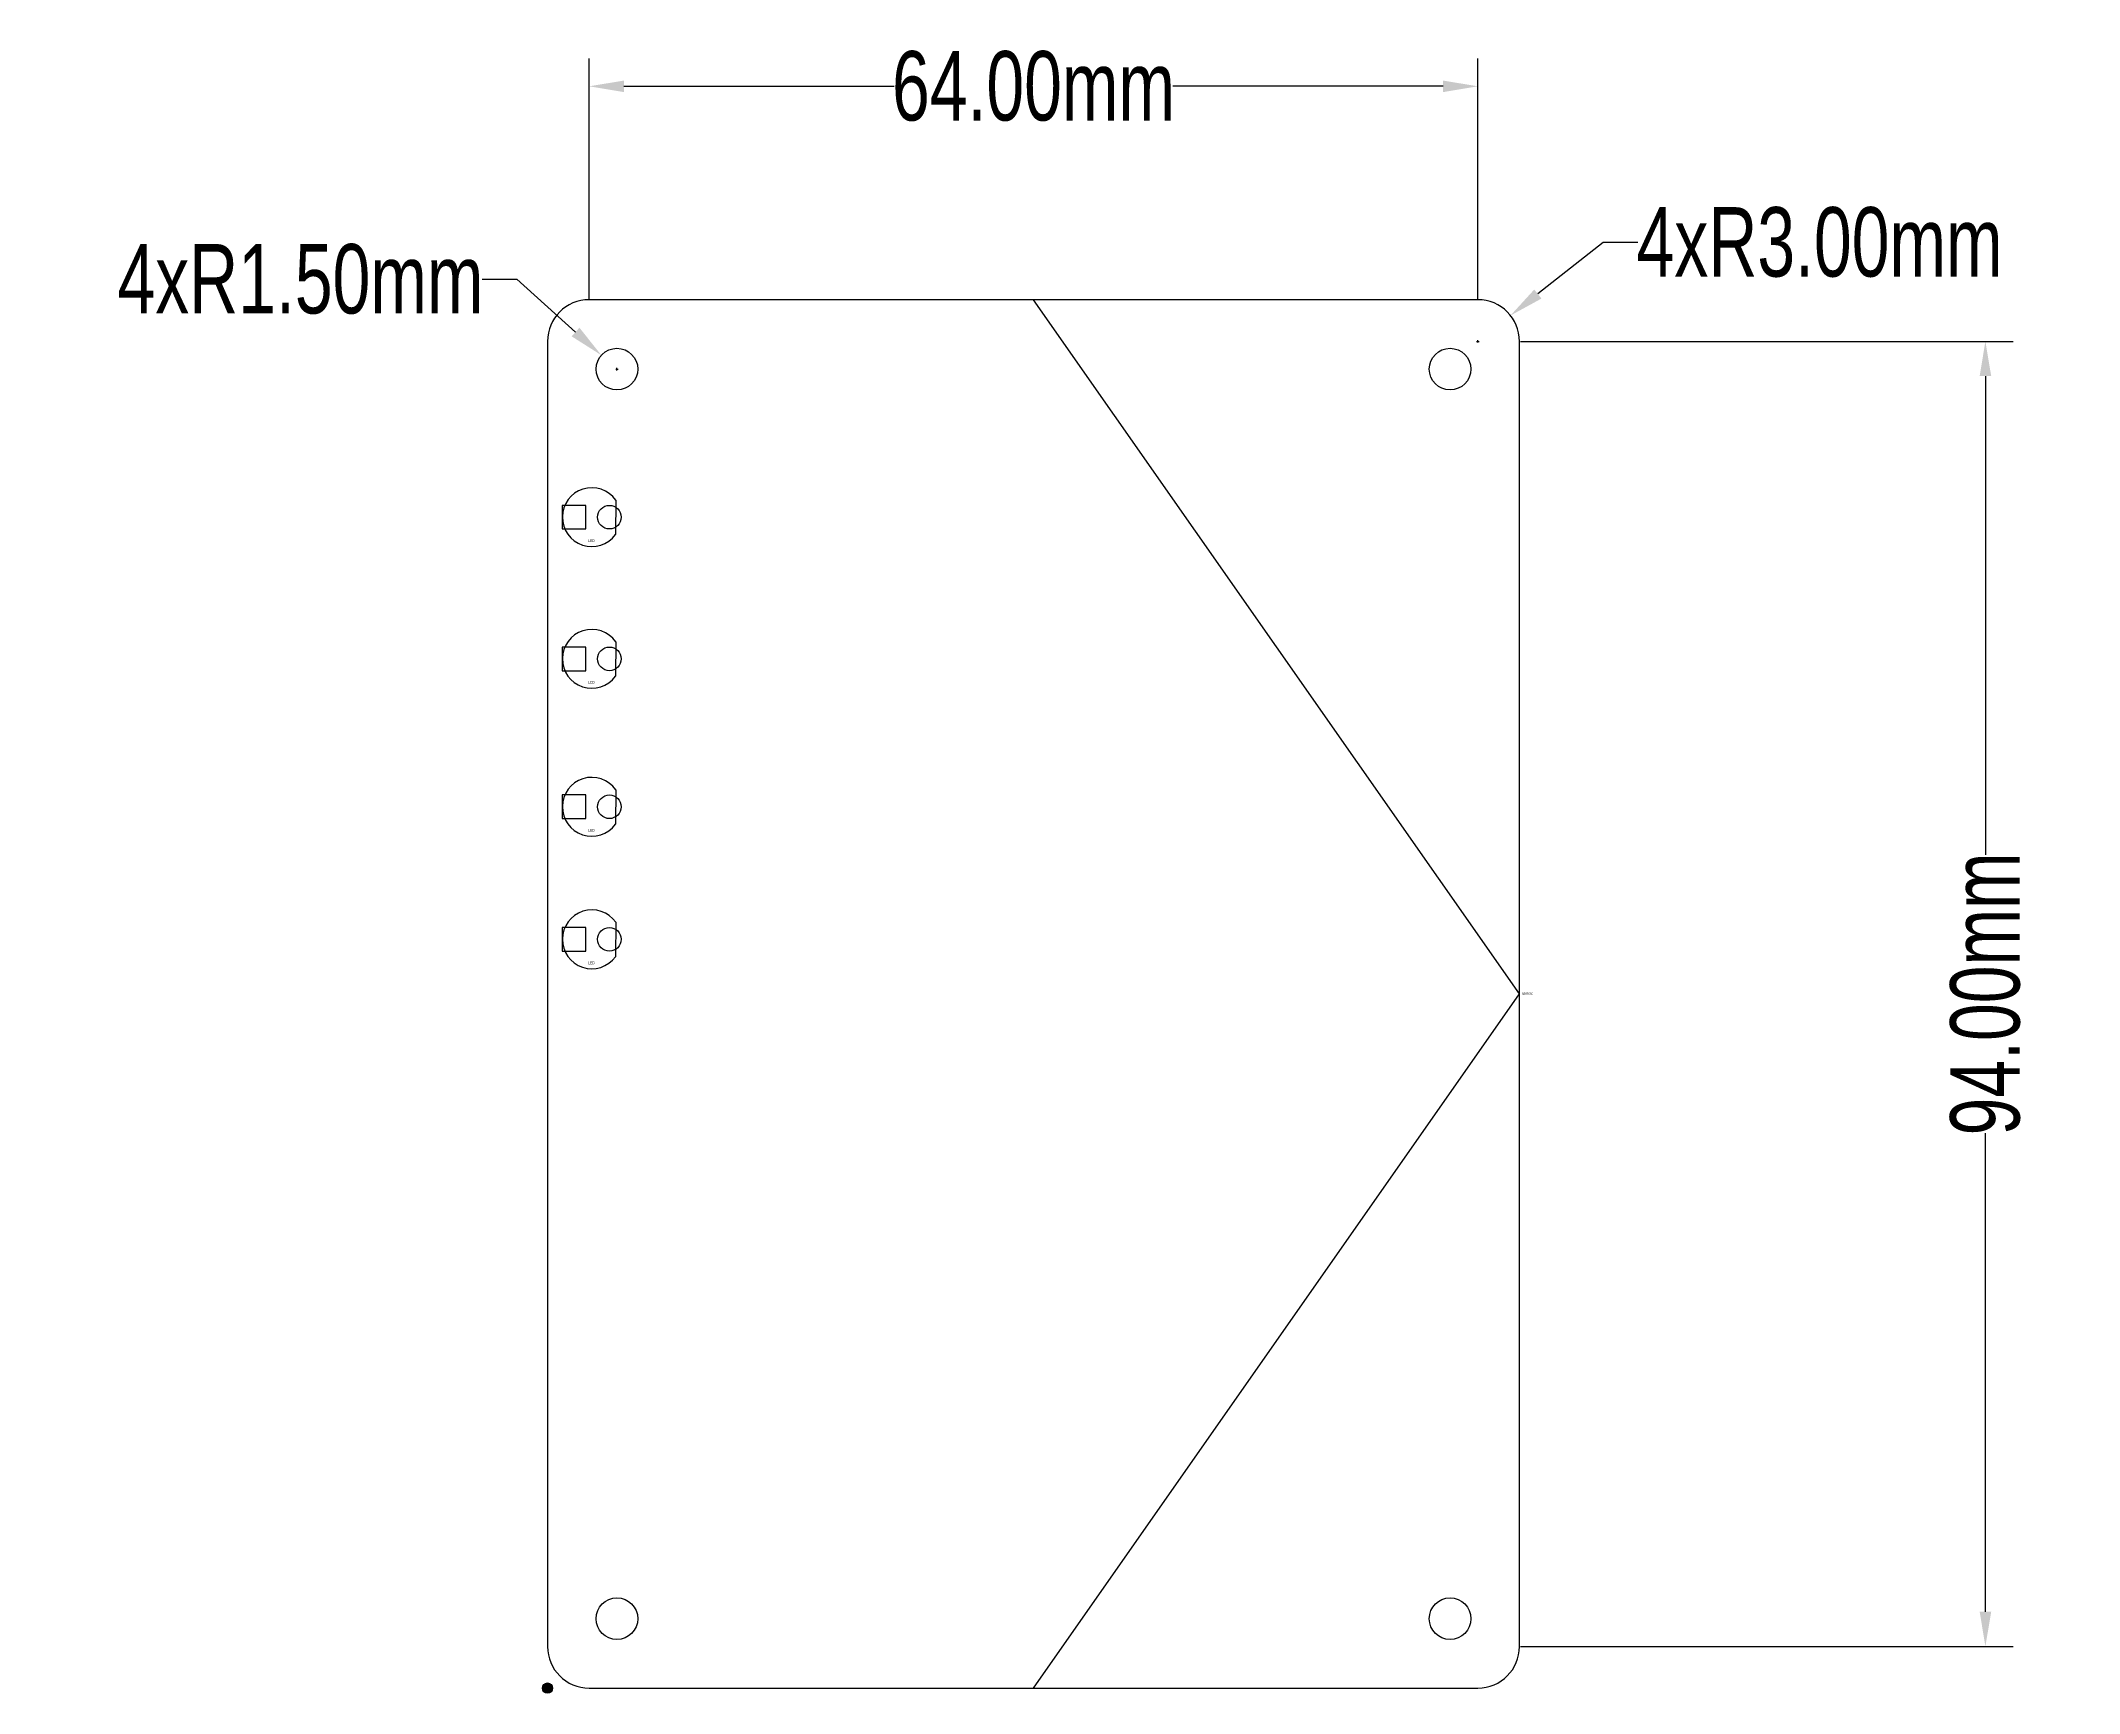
# Model space of a CAD drawing. Header units: inches. Extents: x -36 to 110, y 0 to 119.
import ezdxf

# ---------------------------------------------------------------- set-up
doc = ezdxf.new("R2010")
doc.units = ezdxf.units.IN
doc.header["$MEASUREMENT"] = 0
doc.styles.get("Standard").update_dxf_attribs({"font": 'arial.ttf', "width": 0.7, "height": 5})
doc.dimstyles.get("Standard").update_dxf_attribs({"dimtxt": 5, "dimasz": 2.5, "dimexe": 2, "dimexo": 0.0625, "dimgap": 0.09, "dimtad": 0, "dimtoh": 1, "dimzin": 0, "dimdsep": 46, "dimtxsty": 'Standard', "dimcen": 0.09, "dimclre": 3, "dimclrt": 3, "dimadec": 0, "dimazin": 1, "dimtfac": 1, "dimtofl": 0, "dimtmove": 0, "dimatfit": 3, "dimfxl": 1, "dimtfillclr": 3, "dimtolj": 1, "dimtzin": 0, "dimarcsym": 0})

# ---------------------------------------------------------------- blocks, each defined once
blk = doc.blocks.new('*D2')
at = {"color": 3, "lineweight": -2, "transparency": 16777216}
for p, q in [((70.06, 97), (105.55, 97)), ((70.06, 3), (105.55, 3))]:
    blk.add_line(p, q, dxfattribs=at)
at = {"color": 0, "lineweight": -2, "transparency": 16777216}
for p, q in [((103.55, 94.5), (103.55, 60.02)), ((103.55, 5.5), (103.55, 39.98))]:
    blk.add_line(p, q, dxfattribs=at)
at = {"color": 0, "transparency": 16777216}
for points in [[(103.14, 94.5), (103.97, 94.5), (103.55, 97)], [(103.14, 5.5), (103.97, 5.5), (103.55, 3)]]:
    blk.add_solid(points, dxfattribs=at)
at = {"layer": 'Defpoints', "color": 0, "transparency": 16777216}
for p in [(70, 97), (103.55, 97), (70, 3)]:
    blk.add_point(p, dxfattribs=at)
at = {"color": 3, "transparency": 16777216, "insert": (103.55, 50), "char_height": 5, "attachment_point": 5, "rotation": 90}
blk.add_mtext('\\A1;94.00mm', dxfattribs=at)
blk = doc.blocks.new('*D3')
at = {"color": 3, "lineweight": -2, "transparency": 16777216}
for p, q in [((3, 100.06), (3, 117.37)), ((67, 100.06), (67, 117.37))]:
    blk.add_line(p, q, dxfattribs=at)
at = {"color": 0, "lineweight": -2, "transparency": 16777216}
for p, q in [((5.5, 115.37), (24.97, 115.37)), ((64.5, 115.37), (45.03, 115.37))]:
    blk.add_line(p, q, dxfattribs=at)
at = {"color": 0, "transparency": 16777216}
for points in [[(5.5, 115.78), (5.5, 114.95), (3, 115.37)], [(64.5, 115.78), (64.5, 114.95), (67, 115.37)]]:
    blk.add_solid(points, dxfattribs=at)
at = {"layer": 'Defpoints', "color": 0, "transparency": 16777216}
for p in [(3, 115.37), (3, 100), (67, 100)]:
    blk.add_point(p, dxfattribs=at)
at = {"color": 3, "transparency": 16777216, "insert": (35, 115.37), "char_height": 5, "attachment_point": 5}
blk.add_mtext('\\A1;64.00mm', dxfattribs=at)
blk = doc.blocks.new('*D4')
at = {"color": 0, "lineweight": -2, "transparency": 16777216}
for p, q in [((76.03, 104.13), (71.32, 100.41)), ((78.53, 104.13), (76.03, 104.13))]:
    blk.add_line(p, q, dxfattribs=at)
at = {"color": 3, "lineweight": -2, "transparency": 16777216}
for p, q in [((66.91, 97), (67.09, 97)), ((67, 96.91), (67, 97.09))]:
    blk.add_line(p, q, dxfattribs=at)
at = {"color": 0, "transparency": 16777216}
blk.add_solid([(71.06, 100.73), (71.58, 100.08), (69.35, 98.86)], dxfattribs=at)
at = {"layer": 'Defpoints', "color": 0, "transparency": 16777216}
for p in [(69.35, 98.86), (67, 97)]:
    blk.add_point(p, dxfattribs=at)
at = {"color": 3, "transparency": 16777216, "insert": (91.61, 104.13), "char_height": 5, "attachment_point": 5}
blk.add_mtext('\\A1;4xR3.00mm', dxfattribs=at)
blk = doc.blocks.new('*D5')
at = {"color": 0, "lineweight": -2, "transparency": 16777216}
for p, q in [((-4.71, 101.47), (-2.21, 101.47)), ((-2.21, 101.47), (2.02, 97.67))]:
    blk.add_line(p, q, dxfattribs=at)
at = {"color": 3, "lineweight": -2, "transparency": 16777216}
for p, q in [((4.91, 95), (5.09, 95)), ((5, 94.91), (5, 95.09))]:
    blk.add_line(p, q, dxfattribs=at)
at = {"color": 0, "transparency": 16777216}
blk.add_solid([(2.3, 97.98), (1.74, 97.36), (3.88, 96)], dxfattribs=at)
at = {"layer": 'Defpoints', "color": 0, "transparency": 16777216}
for p in [(3.88, 96), (5, 95)]:
    blk.add_point(p, dxfattribs=at)
at = {"color": 3, "transparency": 16777216, "insert": (-17.79, 101.47), "char_height": 5, "attachment_point": 5}
blk.add_mtext('\\A1;4xR1.50mm', dxfattribs=at)

msp = doc.modelspace()

# ---------------------------------------------------------------- hatches: boundary and pattern name
h = msp.add_hatch(color=256)
h.dxf.hatch_style = 1
h.paths.add_polyline_path([(-0.37, 0, 1), (0.37, 0, 1)])

# ---------------------------------------------------------------- linework, layer by layer
for p, q in [((67, 100), (3, 100)), ((70, 50), (35, 100)), ((0, 97), (0, 3)), ((70, 3), (70, 97)), ((2.768, 85.186), (1.068, 85.186)), ((1.068, 85.186), (1.068, 83.486)), ((2.768, 83.486), (2.768, 85.186)), ((4.919, 85.561), (4.899, 83.085)), ((1.068, 83.486), (2.768, 83.486)), ((2.768, 74.98), (1.068, 74.98)), ((1.068, 74.98), (1.068, 73.28)), ((2.768, 73.28), (2.768, 74.98)), ((4.919, 75.354), (4.899, 72.878)), ((1.068, 73.28), (2.768, 73.28)), ((4.919, 64.7), (4.899, 62.224)), ((2.768, 64.326), (1.068, 64.326)), ((1.068, 64.326), (1.068, 62.626)), ((2.768, 62.626), (2.768, 64.326)), ((1.068, 62.626), (2.768, 62.626)), ((2.768, 54.78), (1.068, 54.78)), ((1.068, 54.78), (1.068, 53.08)), ((2.768, 53.08), (2.768, 54.78)), ((4.919, 55.155), (4.899, 52.679)), ((1.068, 53.08), (2.768, 53.08)), ((35, 0), (70, 50)), ((3, 0), (67, 0))]:
    msp.add_line(p, q)
for centre, radius in [((5, 95), 1.5), ((65, 95), 1.5), ((4.458, 84.336), 0.85), ((4.458, 74.13), 0.85), ((4.458, 63.476), 0.85), ((4.458, 53.93), 0.85), ((5, 5), 1.5), ((65, 5), 1.5), ((0, 0), 0.37)]:
    msp.add_circle(centre, radius)
for centre, radius, start, end in [((3, 97), 3, 90, 180), ((67, 97), 3, 0, 90), ((3.188, 84.336), 2.12, 35.27324, 323.81401), ((3.188, 74.13), 2.12, 35.27324, 323.81401), ((3.188, 63.476), 2.12, 35.27324, 323.81401), ((3.188, 53.93), 2.12, 35.27324, 323.81401), ((3, 3), 3, 180, 270), ((67, 3), 3, 270, 0)]:
    msp.add_arc(centre, radius, start, end)

# ---------------------------------------------------------------- texts
at = {"char_height": 0.2, "attachment_point": 1}
for s, width, insert in [('LED', 0.57418, (2.921, 82.744)), ('LED', 0.57418, (2.921, 72.538)), ('LED', 0.57418, (2.921, 61.883)), ('LED', 0.57418, (2.921, 52.338)), ('camera', 1.09733, (70.164, 50.134))]:
    msp.add_mtext_dynamic_manual_height_columns(s, width=width, gutter_width=1, heights=[0], dxfattribs=dict(at, insert=insert))

# ---------------------------------------------------------------- dimensions: what is measured, and where the dimension line sits
dim = msp.add_linear_dim(base=(3, 115.368), p1=(67, 100), p2=(3, 100), dimstyle='Standard', override={"dimpost": 'mm'})
dim.commit()
dim.dimension.update_dxf_attribs({"geometry": '*D3', "text_midpoint": (35, 115.368)})
for center, mpoint, text, picture, middle in [((67, 97), (69.355, 98.859), '4xR3.00mm', '*D4', (91.608, 104.126)), ((5, 95), (3.883, 96.001), '4x<>', '*D5', (-17.792, 101.465))]:
    dim = msp.add_radius_dim(center=center, mpoint=mpoint, text=text, dimstyle='Standard', override={"dimpost": 'mm'})
    dim.commit()
    dim.dimension.update_dxf_attribs({"geometry": picture, "text_midpoint": middle, "dimtype": 164})
dim = msp.add_linear_dim(base=(103.552, 97), p1=(70, 3), p2=(70, 97), angle=90, dimstyle='Standard', override={"dimpost": 'mm'})
dim.commit()
dim.dimension.update_dxf_attribs({"geometry": '*D2', "text_midpoint": (103.552, 50)})

doc.saveas('drawing.dxf')
